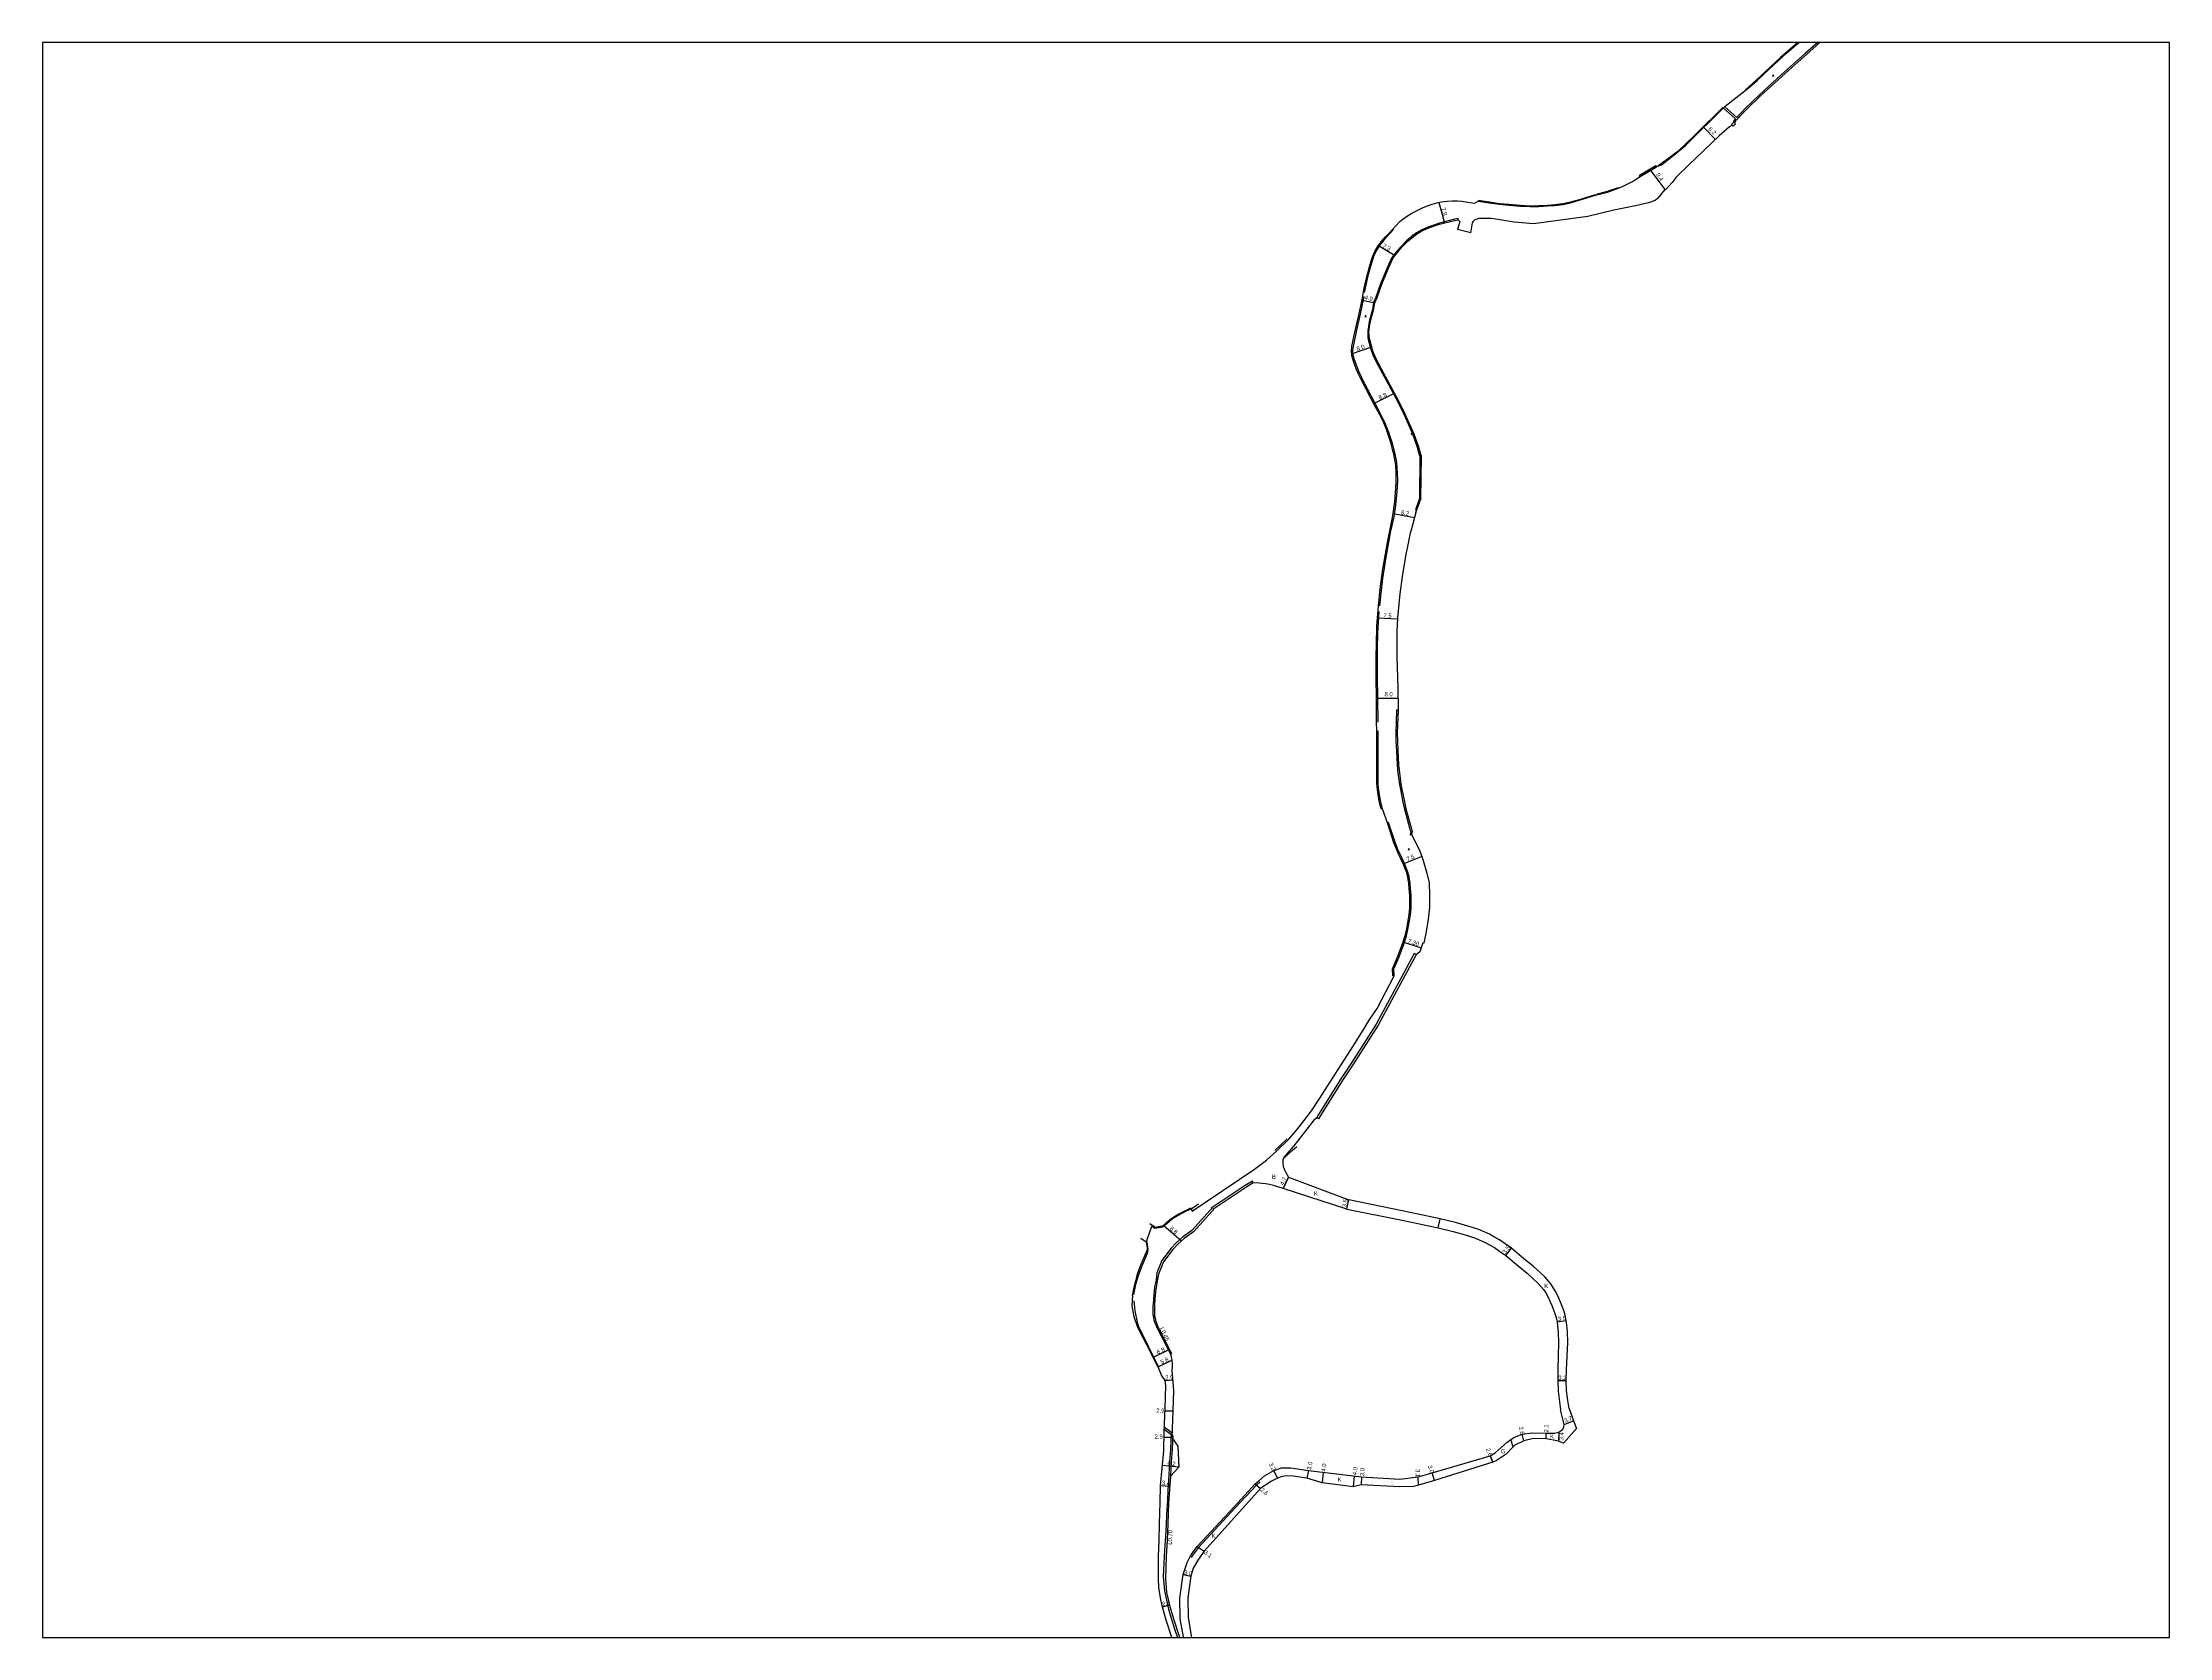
# Model space of a CAD drawing. Header units: metres. Extents: x 800 to 2400, y -90000 to -88800.
# Drawn here: x 800 to 1600, y -90000 to -89400 of the extents above; entities that cross this region are included whole.
import ezdxf

# ---------------------------------------------------------------- set-up
doc = ezdxf.new("R2010")
doc.units = ezdxf.units.M
doc.header["$LTSCALE"] = 2.5
for name, color, linetype in [('側溝・桝', 7, 'Continuous'), ('図郭', 7, 'Continuous'), ('幅員', 7, 'Continuous'), ('歩道・分離帯・安全施設', 7, 'Continuous'), ('舗装', 7, 'Continuous'), ('道路', 7, 'Continuous')]:
    doc.layers.add(name, color=color, linetype=linetype)
doc.styles.get("Standard").update_dxf_attribs({"font": ''})
doc.styles.add('YOKO_DECO', font='txt.shx', dxfattribs={"bigfont": 'extfont.shx'})
doc.styles.get('Standard').set_extended_font_data('@MS PGothic')

msp = doc.modelspace()

# ---------------------------------------------------------------- linework, layer by layer
at = {"layer": '側溝・桝', "flags": 128}
msp.add_lwpolyline([(1255.41, -89828.97), (1255.08, -89828.39)], dxfattribs=at)
at = {"layer": '側溝・桝', "ltscale": 0.5, "flags": 128}
for points in [[(1218.87, -89865.48), (1218.58, -89866.54), (1218.28, -89868.15), (1218.06, -89869.92), (1218.03, -89870.65), (1217.85, -89873.08), (1217.67, -89875.51), (1217.56, -89877.34), (1217.6, -89878.2), (1217.71, -89879.19), (1217.95, -89880.46), (1218.4, -89881.77), (1218.95, -89883.02), (1219.53, -89884.11), (1220.3, -89885.63), (1221.37, -89887.7), (1222.37, -89889.76), (1223.24, -89891.46), (1224.2, -89893.45)], [(1225.12, -89924.05), (1224.55, -89923.93), (1224.41, -89925.75), (1224.2, -89929.27), (1223.94, -89933.77), (1223.62, -89938.8), (1223.29, -89944.55), (1223.07, -89948.35), (1222.76, -89953.7), (1222.58, -89957.46), (1222.35, -89961.91), (1222.06, -89967.16), (1221.81, -89972.23), (1221.56, -89977.06), (1221.96, -89982.5), (1223.51, -89989.31), (1224.33, -89992.33), (1225.95, -89997.17), (1226.89, -90000)], [(1221.9, -89921.64), (1224.79, -89923.81)], [(1225.12, -89924.05), (1225.03, -89925.79), (1224.83, -89929.3), (1224.57, -89933.81), (1224.23, -89939.3)]]:
    msp.add_lwpolyline(points, dxfattribs=at)
at = {"layer": '側溝・桝', "ltscale": 0.5, "elevation": 7.6, "flags": 128}
msp.add_lwpolyline([(1221.94, -89920.71), (1224.82, -89922.86)], dxfattribs=at)
at = {"layer": '側溝・桝'}
for points in [[(1467.69, -89400, 0), (1466.88, -89400.74, 0), (1463.03, -89404.13, 0), (1459.77, -89406.97, 0), (1456.37, -89410, 0), (1451.12, -89414.75, 0), (1445.68, -89419.76, 0), (1440.46, -89424.76, 0), (1437.26, -89428.15, 0)], [(1436.13, -89429.99, 0), (1435.96, -89429.84, 0), (1436.8, -89428.69, 0), (1432.23, -89424.66, 0)], [(1432.73, -89424.16, 0), (1437.26, -89428.15, 0)], [(1332.52, -89466.65, 0), (1332.48, -89466.2, 0), (1331.1, -89466.48, 0), (1325.4, -89467.93, 0), (1321.38, -89469.27, 0), (1318.82, -89470.45, 0), (1316.77, -89471.64, 0), (1314.93, -89473.02, 0), (1314.51, -89473.33, 0), (1313.04, -89474.6, 0), (1310.86, -89476.8, 0), (1309.66, -89478.28, 0), (1307.51, -89480.93, 0), (1305.81, -89484.79, 0), (1303.26, -89490.76, 0), (1301.49, -89495.8, 0), (1300.66, -89497.78, 0), (1300.27, -89500.44, 0), (1299.16, -89504.48, 0), (1298.87, -89505.75, 0), (1298.68, -89506.92, 0), (1298.52, -89508.32, 0), (1298.44, -89509.22, 0), (1298.49, -89510.35, 0), (1298.54, -89511.08, 0), (1298.78, -89512.16, 0), (1299.35, -89514.5, 0), (1299.76, -89515.95, 0), (1300.06, -89516.77, 0), (1300.49, -89517.81, 0), (1302.19, -89521.24, 0), (1308.73, -89533.32, 0), (1311.37, -89538.39, 0), (1313.62, -89543.42, 0), (1315.18, -89546.99, 0)], [(1315.4, -89547.55, 0), (1316.94, -89551.85, 0), (1317.82, -89554.92, 0), (1318.04, -89555.55, 0), (1317.86, -89571.47, 0), (1316.48, -89575.45, 0), (1316.55, -89576.8, 0)], [(1309.84, -89651.13, 0), (1309.31, -89651.11, 0), (1309.01, -89659.76, 0), (1309.07, -89662.8, 0), (1309.22, -89666.57, 0), (1309.49, -89671.68, 0), (1309.8, -89674.86, 0), (1310.36, -89679.13, 0), (1310.71, -89681.06, 0), (1311.68, -89685.72, 0), (1312.29, -89688.39, 0), (1314.34, -89695.96, 0), (1314.6, -89696.97, 0), (1314.38, -89698.1, 0), (1314.92, -89697.97, 0)], [(1308.36, -89751.15, 0), (1308.21, -89748.51, 0), (1310.26, -89743.93, 0), (1311.99, -89739.23, 0), (1312.99, -89736.04, 0), (1313.59, -89733.63, 0), (1314.2, -89730.37, 0), (1314.51, -89728.09, 0), (1314.72, -89725.69, 0), (1314.79, -89723.12, 0), (1314.74, -89720.78, 0), (1314.58, -89718.3, 0), (1314.37, -89716.25, 0), (1314.02, -89713.9, 0), (1313.59, -89712.16, 0), (1312.34, -89709.07, 0), (1311.24, -89706.67, 0), (1310.38, -89704.88, 0), (1309.79, -89703.56, 0), (1308.73, -89700.85, 0), (1306.57, -89694.14, 0), (1306.31, -89693.36, 0), (1305.83, -89693.52, 0)], [(1316.63, -89743.14, 0), (1315.9, -89742.74, 0), (1311.94, -89750.21, 0), (1301.66, -89769.23, 0), (1292.07, -89784.16, 0), (1288.1, -89790.26, 0), (1285.25, -89794.91, 0), (1279.98, -89803.31, 0), (1279.28, -89804.44, 0)], [(1255.08, -89828.39, 0), (1252.37, -89829.97, 0), (1239.57, -89838.5, 0), (1239.77, -89838.68, 0), (1239.22, -89839.29, 0), (1232.28, -89846.92, 0), (1228.73, -89849.42, 0), (1226.45, -89851.55, 0), (1224.49, -89853.58, 0), (1221.04, -89858.23, 0), (1219.12, -89862.78, 0), (1218.87, -89865.48, 0)]]:
    msp.add_polyline3d(points, dxfattribs=at)
for points in [[(1436.13, -89429.99, 0), (1436.75, -89430.62, 0), (1435.87, -89431.48, 0), (1435.25, -89430.85, 0)], [(1406.84, -89446.4, 0), (1400.7, -89450.04, 0), (1400.9, -89450.38, 0), (1407.05, -89446.75, 0)], [(1315.89, -89547.36, 0), (1315.16, -89547.65, 0), (1314.94, -89547.08, 0), (1315.65, -89546.81, 0)]]:
    msp.add_polyline3d(points, close=True, dxfattribs=at)
at = {"layer": '図郭'}
msp.add_lwpolyline([(800, -90000), (1600, -90000), (1600, -89400), (800, -89400)], close=True, dxfattribs=at)
at = {"layer": '幅員'}
for points in [[(1424.82, -89431.94), (1429.29, -89436.42)], [(1404.5, -89447.81), (1410.25, -89455.27)], [(1325.15, -89460.19), (1327.35, -89467.86)], [(1302.44, -89476.36), (1308.75, -89480.12)], [(1296.31, -89496.89), (1301.16, -89497.87)], [(1292.37, -89517.1), (1299.93, -89514.51)], [(1300.71, -89535.84), (1308.54, -89531.91)], [(1307.99, -89577.14), (1316.03, -89578.69)], [(1302.15, -89616.38), (1309.66, -89616.78)], [(1301.74, -89646.59), (1309.79, -89646.66)], [(1311.72, -89708.93), (1318.73, -89706.15)], [(1311.61, -89738.36), (1318.58, -89740.54)], [(1266.65, -89831.05), (1268.67, -89826.81)], [(1290.62, -89838.82), (1291.32, -89835.39)], [(1221.74, -89844.97), (1228.44, -89850.77)], [(1324.88, -89845.87), (1325.66, -89842.46)], [(1350.34, -89856.34), (1352.46, -89853.55)], [(1369.67, -89881.31), (1373.12, -89880.73)], [(1369.9, -89903.29), (1373.1, -89903.37)], [(1222.19, -89914.71), (1225.11, -89914.76)], [(1372.36, -89919.83), (1375.79, -89918.45)], [(1357.1, -89926.08), (1356.58, -89923.54)], [(1365.51, -89925.29), (1365.55, -89923.2)], [(1370.35, -89922.77), (1370.16, -89926.16)], [(1345.49, -89934.06), (1344.53, -89931.65)], [(1256.15, -89942.26), (1258.12, -89943.96)], [(1264.54, -89940.01), (1263.1, -89937.15)], [(1276.14, -89937.19), (1275.56, -89940.13)], [(1281.73, -89937.87), (1281.25, -89941.84)], [(1293.4, -89939.3), (1292.91, -89943.27)], [(1296.12, -89939.63), (1295.94, -89942.63)], [(1317.54, -89942.73), (1317.44, -89939.63)], [(1323.6, -89940.93), (1322.63, -89938.09)], [(1234.35, -89965.79), (1236.87, -89967.59)], [(1229, -89976.37), (1231.95, -89976.93)]]:
    msp.add_lwpolyline(points, dxfattribs=at)
at = {"layer": '幅員', "flags": 128}
for points in [[(1223.84, -89891.71), (1217.71, -89894.68)], [(1219.62, -89898.19), (1224.81, -89895.69)], [(1222.21, -89903.32), (1225.1, -89903.09)], [(1224.75, -89924.78), (1221.83, -89924.73)], [(1227.37, -89935.91), (1221.23, -89935.35)], [(1220.54, -89942.79), (1223.98, -89943.03)], [(1223.84, -89987.88), (1221.3, -89988.58)]]:
    msp.add_lwpolyline(points, dxfattribs=at)
at = {"layer": '歩道・分離帯・安全施設', "ltscale": 0.5, "flags": 128}
msp.add_lwpolyline([(1210.44, -89873.33), (1210.82, -89877.09), (1211.78, -89881.43), (1212.1, -89882.82), (1213.62, -89885.83), (1215.87, -89890.38), (1218.29, -89895.19), (1219.65, -89897.98)], dxfattribs=at)
at = {"layer": '歩道・分離帯・安全施設'}
msp.add_lwpolyline([(1257.94, -89941.47), (1256.57, -89942.69), (1248.61, -89951.29), (1234.81, -89966.17), (1232.5, -89969.2), (1232.05, -89970.06)], dxfattribs=at)
for points in [[(1460.22, -89400, 178.54), (1453.75, -89405.57, 178.24), (1446.07, -89412.72, 177.95), (1440.45, -89417.87, 177.76)], [(1432.02, -89424.39, 177.32), (1422.02, -89434.33, 176.75), (1417.25, -89438.97, 176.54), (1414.66, -89441.22, 176.39), (1411.19, -89443.88, 176.17), (1407.65, -89446.33, 175.91)], [(1392.7, -89454.64, 175.27), (1388.53, -89456.07, 175.24), (1384.41, -89457.2, 175.22)], [(1384.05, -89457.29, 175.09), (1377.92, -89459.14, 175.13), (1374.65, -89460.05, 175.14), (1371.91, -89460.67, 175.17), (1368.7, -89461.06, 175.12), (1366, -89461.27, 175.06), (1362.73, -89461.46, 175.03), (1359.56, -89461.51, 175.03), (1355.92, -89461.32, 175.05), (1351.49, -89460.98, 175.09), (1347.97, -89460.66, 175.16), (1344.19, -89460.07, 175.21), (1339.95, -89459.47, 175.25)], [(1308.1, -89470.37, 175.71), (1304.48, -89474.35, 175.65), (1302.84, -89476.32, 175.62), (1301.81, -89477.97, 175.62), (1300.77, -89480.09, 175.61), (1300.19, -89481.71, 175.62), (1298.87, -89486.43, 175.63), (1298.22, -89488.87, 175.63), (1297.1, -89494.03, 175.66)], [(1296.93, -89495.59, 175.67), (1295.58, -89502.13, 175.72), (1294.37, -89507.63, 175.81), (1293.05, -89513.68, 175.8), (1292.74, -89515.68, 175.76), (1292.82, -89517.56, 175.81), (1293.31, -89519.25, 175.82), (1295.06, -89523.84, 175.75), (1296.06, -89525.99, 175.74), (1297.31, -89528.58, 175.71), (1302.01, -89537.32, 175.7), (1304.76, -89542.79, 175.7), (1306.26, -89546.55, 175.67), (1307.53, -89550.29, 175.68), (1308.5, -89554.22, 175.65), (1309.23, -89557.91, 175.69), (1309.44, -89559.94, 175.67), (1309.57, -89562.07, 175.71), (1309.61, -89564.36, 175.75), (1309.49, -89567.29, 175.79), (1309.26, -89570.12, 175.83), (1308.86, -89574.06, 175.89), (1308.26, -89578.38, 175.94), (1307.52, -89581.68, 175.97), (1307.07, -89583.83, 176), (1305.22, -89593.59, 176.08), (1304, -89601.59, 176.13), (1302.85, -89611.91, 176.24)], [(1302.68, -89614.06, 176.27), (1302.16, -89622.17, 176.31), (1302, -89628.2, 176.37), (1302.03, -89638.21, 176.48), (1302.23, -89655.68, 176.6)], [(1302.23, -89658.89, 176.6), (1302.19, -89675.01, 176.84), (1302.27, -89679.42, 176.92), (1302.69, -89683, 176.97), (1303.14, -89685.16, 177), (1303.87, -89688.17, 177)], [(1268.18, -89812.48, 179.61), (1263.54, -89816.76, 179.55)], [(1266.88, -89819.67, 179.67), (1270.07, -89816.77, 179.66), (1271.76, -89815.28, 179.66)], [(1234.77, -89837.05, 180.93), (1232.04, -89838.84, 180.94), (1230.17, -89839.67, 180.95), (1226.87, -89841.35, 180.97), (1225.05, -89842.49, 180.96), (1222.71, -89844.49, 180.96), (1221.81, -89845.13, 180.97)], [(1221.69, -89845.18, 181.31), (1218.52, -89845.75, 181.25), (1216.51, -89844.36, 181.19)], [(1215.74, -89854.59, 181.01), (1215.54, -89855.52, 181.02), (1213.29, -89860.6, 181.01), (1212.09, -89863.94, 181.06), (1211.11, -89867.22, 181.03), (1210.31, -89870.94, 181.06)], [(1213.06, -89849.75, 181.17), (1215.14, -89851.14, 181.26), (1215.65, -89854.3, 181.34)]]:
    msp.add_polyline3d(points, dxfattribs=at)
at = {"layer": '舗装'}
for points in [[(1268.67, -89826.81), (1266.65, -89831.05)], [(1353.15, -89928.32), (1352.32, -89925.49)], [(1344.53, -89931.65), (1345.49, -89934.06)]]:
    msp.add_lwpolyline(points, dxfattribs=at)
at = {"layer": '道路'}
for points in [[(1266.98, -89819.24), (1266.51, -89820.31), (1266.49, -89821.51), (1266.66, -89822.79), (1267, -89823.83), (1267.47, -89824.78), (1268.67, -89826.81), (1291.32, -89835.39)], [(1290.62, -89838.82), (1266.65, -89831.05), (1263.01, -89830), (1261.52, -89829.65), (1260.03, -89829.39), (1258.7, -89829.21), (1257.65, -89829.09), (1255.41, -89828.97)], [(1290.62, -89838.82), (1311.35, -89843.05), (1324.88, -89845.87), (1330.52, -89847.27), (1335.97, -89848.81), (1338.95, -89849.81), (1342.65, -89851.45), (1344.26, -89852.33), (1346.1, -89853.33), (1348.12, -89854.79), (1350.34, -89856.34), (1354.97, -89860.22), (1358.37, -89862.92), (1362.59, -89866.82), (1364.53, -89869.09), (1365.39, -89870.4), (1366.18, -89871.78), (1367.1, -89873.76), (1367.72, -89875.15), (1368.87, -89878.13), (1369.33, -89879.61), (1369.67, -89881.31), (1369.88, -89882.93), (1370.1, -89885.2), (1370.16, -89889.03)], [(1373.66, -89888.98), (1373.6, -89885), (1373.36, -89882.54), (1373.12, -89880.73), (1372.72, -89878.74), (1372.18, -89876.99), (1370.95, -89873.8), (1370.28, -89872.3), (1369.29, -89870.17), (1368.37, -89868.56), (1367.33, -89866.98), (1365.12, -89864.39), (1360.65, -89860.26), (1357.19, -89857.51), (1352.46, -89853.55), (1350.15, -89851.94), (1347.97, -89850.36), (1345.93, -89849.26), (1344.2, -89848.31), (1340.21, -89846.55), (1337, -89845.47), (1331.41, -89843.89), (1325.66, -89842.46), (1312.06, -89839.62), (1291.32, -89835.39)], [(1370.16, -89889.03), (1370.01, -89899.25), (1369.9, -89903.29), (1370.02, -89907.38), (1370.55, -89911.35), (1371, -89914.31)], [(1374.17, -89913.83), (1373.72, -89910.9), (1373.21, -89907.11), (1373.1, -89903.37), (1373.21, -89899.37), (1373.66, -89888.98)], [(1322.63, -89938.09), (1344.53, -89931.65), (1346.35, -89930.6), (1350.83, -89926.54), (1352.32, -89925.49), (1353.61, -89924.59), (1356.58, -89923.54), (1360.44, -89923), (1365.55, -89923.2), (1368.65, -89923.17), (1370.35, -89922.77), (1371.7, -89921.74), (1372.17, -89920.84), (1372.36, -89919.83), (1371, -89914.31)], [(1374.17, -89913.83), (1375.79, -89918.45), (1376.97, -89921.41)], [(1376.97, -89921.41), (1372.05, -89926.95), (1370.16, -89926.16), (1368.38, -89925.72), (1365.51, -89925.29), (1360.85, -89925.12), (1357.1, -89926.08), (1353.72, -89927.71), (1353.15, -89928.32), (1350.53, -89931.07)], [(1350.53, -89931.07), (1346.79, -89933.57), (1345.49, -89934.06), (1323.6, -89940.93)], [(1229.17, -90000), (1229.1, -89999.71), (1227.93, -89992.99), (1227.73, -89985.21), (1229, -89976.37), (1230.49, -89971.74), (1231.51, -89969.79), (1231.99, -89968.87), (1234.35, -89965.79), (1248.17, -89950.88), (1256.15, -89942.26), (1257.54, -89941.03), (1259.65, -89939.15), (1263.1, -89937.15), (1265.95, -89936.21), (1269.48, -89936.16), (1276.14, -89937.19)], [(1323.6, -89940.93), (1317.54, -89942.73), (1315.63, -89943.15), (1310.43, -89943.3), (1295.94, -89942.63), (1292.91, -89943.27), (1281.25, -89941.84), (1275.56, -89940.13), (1270.43, -89939.3), (1268.07, -89939.24), (1266.29, -89939.44), (1264.54, -89940.01), (1261.95, -89941.32), (1258.12, -89943.96), (1236.87, -89967.59), (1234.8, -89970.52), (1232.81, -89973.89), (1231.95, -89976.93), (1230.78, -89985.09), (1230.85, -89992.37), (1232.04, -89999.33), (1232.22, -90000)], [(1276.14, -89937.19), (1296.12, -89939.63), (1310.48, -89940.49), (1317.44, -89939.63), (1322.63, -89938.09)]]:
    msp.add_lwpolyline(points, dxfattribs=at)
at = {"layer": '道路', "ltscale": 0.5}
for points in [[(1224.74, -90000), (1224.74, -90000), (1222.63, -89993.44), (1221.16, -89988.07), (1220.52, -89985.03), (1219.91, -89981.24), (1219.71, -89977.94), (1219.79, -89969.41), (1219.95, -89963.63), (1220.12, -89957.07), (1220.37, -89949.25), (1220.54, -89942.79), (1221.73, -89929.85), (1221.87, -89922.34), (1222.23, -89913.78), (1222.46, -89905.17), (1222.21, -89903.32), (1220.87, -89901.35), (1220.73, -89900.9), (1220.42, -89900.11), (1219.62, -89898.19), (1219.46, -89898.25), (1217.32, -89893.88), (1216.93, -89893.09), (1213.97, -89887.31), (1212.02, -89883.39), (1210.54, -89879.4), (1209.87, -89875.18), (1210.08, -89871.4)], [(1219.36, -89865.15), (1218.95, -89867.46), (1218.58, -89869.96), (1218.38, -89872.65), (1218.25, -89874.93), (1218.18, -89876.84), (1218.2, -89877.99), (1218.28, -89878.95), (1218.45, -89879.94), (1218.75, -89881.11), (1219.41, -89882.77), (1220.4, -89884.87), (1223.84, -89891.71), (1224.65, -89893.25), (1224.2, -89893.45), (1224.81, -89895.69), (1224.92, -89896.92), (1224.87, -89898.12), (1224.8, -89899.64), (1224.88, -89901.03), (1225.06, -89902.62), (1225.17, -89904.01), (1225.29, -89905.54), (1225.38, -89907.07), (1225.11, -89914.76), (1224.75, -89924.78), (1227.03, -89928.09), (1227.37, -89935.91), (1224.23, -89939.3), (1223.53, -89949.48), (1223.21, -89957.27), (1222.96, -89963.58), (1222.68, -89969.41), (1222.33, -89977.76), (1222.79, -89983.12), (1223.12, -89984.63), (1223.84, -89987.88), (1225.24, -89992.64), (1227.67, -89999.92), (1227.7, -90000)]]:
    msp.add_lwpolyline(points, dxfattribs=at)
at = {"layer": '道路'}
for points in [[(1468.52, -89400, 178.13), (1467.29, -89401.13, 178.01), (1463.43, -89404.52, 177.73), (1460.17, -89407.35, 177.56), (1456.78, -89410.39, 177.39), (1451.53, -89415.14, 177.25), (1446.09, -89420.15, 177), (1440.87, -89425.15, 176.84), (1436.91, -89429.34, 176.56), (1436.37, -89430.23, 176.45), (1436.75, -89430.62, 176.45), (1435.87, -89431.48, 176.45), (1435.51, -89431.11, 176.45), (1435.37, -89431.22, 176.46), (1434.51, -89431.67, 176.44), (1430.59, -89435.15, 176.25), (1419.27, -89446.02, 175.61), (1414.5, -89450.61, 175.44), (1412.99, -89452.61, 175.37), (1410.45, -89455.44, 175.25), (1410.25, -89455.27, 175.24), (1407.45, -89458.73, 175.1), (1406.62, -89459.39, 175.09), (1404.05, -89460.34, 175.09), (1399.15, -89461.38, 174.87), (1391.04, -89463.12, 174.74), (1381.22, -89465.48, 174.47), (1360.82, -89468.24, 174.4), (1353.56, -89467.61, 174.41), (1345.06, -89466.2, 174.47), (1340.17, -89466.15, 174.32)], [(1355.91, -89461.51, 174.32), (1359.56, -89461.71, 174.33), (1362.74, -89461.66, 174.34), (1366.02, -89461.46, 174.35), (1368.72, -89461.26, 174.36), (1371.94, -89460.87, 174.37), (1374.7, -89460.25, 174.38), (1377.98, -89459.33, 174.39), (1384.11, -89457.48, 174.41), (1388.59, -89456.26, 174.45), (1392.76, -89454.83, 174.49), (1394.48, -89454.08, 174.51), (1396.31, -89453.17, 174.55), (1397.97, -89452.26, 174.58), (1399.58, -89451.25, 174.51), (1400.9, -89450.38, 174.46), (1400.7, -89450.04, 174.49), (1406.84, -89446.4, 175.05), (1407.05, -89446.75, 175.06), (1408.25, -89446.3, 175.16), (1409, -89446.02, 175.19), (1413.11, -89442.77, 175.46), (1417.95, -89438.71, 175.74), (1432.9, -89423.99, 176.55), (1442.01, -89416.81, 176.83), (1444.87, -89414.26, 176.94), (1449.44, -89410.04, 177.12), (1456.09, -89403.82, 177.4), (1460.59, -89400, 177.65)], [(1306.25, -89471.96, 174.82), (1310.57, -89467.32, 174.83), (1311.19, -89466.8, 174.81), (1313.01, -89465.49, 174.74), (1315.03, -89464.22, 174.66), (1317.27, -89463.02, 174.64), (1319.3, -89462.09, 174.62), (1320.93, -89461.45, 174.6), (1322.66, -89460.86, 174.6), (1324.42, -89460.36, 174.6), (1326.17, -89459.96, 174.59), (1328.35, -89459.63, 174.59), (1330.39, -89459.5, 174.57), (1332.19, -89459.54, 174.55), (1333.9, -89459.68, 174.51), (1336.07, -89460.01, 174.49), (1338.62, -89460.41, 174.46), (1339.93, -89459.67, 174.45), (1344.16, -89460.26, 174.44), (1347.95, -89460.86, 174.42), (1351.48, -89461.18, 174.38), (1355.91, -89461.51, 174.32)], [(1217.29, -89845.27, 180.1), (1218.42, -89846.04, 180.12), (1221.37, -89845.53, 180.17), (1221.87, -89844.77, 180.16), (1222.96, -89843.64, 180.15), (1224.1, -89842.71, 180.16), (1225.46, -89841.71, 180.15), (1227.43, -89840.58, 180.15), (1229.64, -89839.47, 180.17), (1231.86, -89838.38, 180.1), (1232.36, -89839.58, 180.11), (1255.9, -89823.85, 179.5), (1260.37, -89820.44, 179.27), (1264.31, -89816.96, 179.16), (1268.76, -89812.55, 179.04), (1271.81, -89809.04, 178.88), (1274.36, -89805.65, 178.82), (1277.25, -89801.83, 178.81), (1280.42, -89797.1, 178.75), (1286.19, -89788.08, 178.6), (1292.98, -89777.5, 178.37), (1297.09, -89770.94, 178.22), (1298.94, -89767.78, 178.24), (1301.97, -89763.35, 178.12), (1308.36, -89751.15, 177.79), (1307.86, -89751.14, 177.81), (1307.71, -89748.42, 177.71), (1309.8, -89743.74, 177.57), (1311.52, -89739.07, 177.37), (1312.51, -89735.89, 177.25), (1313.1, -89733.53, 177.2), (1313.71, -89730.29, 177.03), (1314.02, -89728.03, 176.91), (1314.22, -89725.67, 176.74), (1314.29, -89723.12, 176.61), (1314.24, -89720.8, 176.5), (1314.09, -89718.34, 176.43), (1313.87, -89716.32, 176.35), (1313.53, -89714, 176.32), (1313.11, -89712.32, 176.29), (1311.88, -89709.26, 176.18), (1310.79, -89706.89, 176.13), (1309.93, -89705.09, 176.04), (1309.33, -89703.76, 176.07), (1308.26, -89701.01, 176.08), (1306.1, -89694.3, 176.05), (1304.04, -89688.24, 176.16), (1303.5, -89688.31, 176.18), (1302.88, -89685.94, 176.18), (1302.47, -89683.71, 176.19), (1302.08, -89681.1, 176.14), (1301.88, -89678.6, 176.09), (1301.86, -89667.29, 175.91), (1301.85, -89661.42, 175.84), (1301.84, -89658.93, 175.82), (1301.76, -89655.65, 175.78), (1301.75, -89648.29, 175.74), (1301.65, -89637.38, 175.65), (1301.65, -89630.86, 175.6), (1301.7, -89626.41, 175.55), (1301.92, -89619.47, 175.48), (1302.48, -89612.08, 175.47), (1303.16, -89605.48, 175.37), (1304.07, -89598.09, 175.25), (1305.86, -89588.04, 175.24), (1307.75, -89578.67, 175.12), (1308.12, -89576.31, 175.11), (1308.63, -89572.68, 175.05), (1308.87, -89569.42, 174.97), (1309.09, -89565.67, 174.94), (1309.2, -89562.03, 174.86), (1308.98, -89559.05, 174.79), (1308.64, -89556.83, 174.81), (1308.24, -89554.86, 174.82), (1307.82, -89553.11, 174.81), (1307.37, -89551.28, 174.82), (1306.81, -89549.37, 174.87), (1306.18, -89547.46, 174.88), (1305.49, -89545.62, 174.82), (1304.48, -89543.07, 174.9), (1303.41, -89540.71, 174.93), (1301.26, -89536.86, 174.87), (1297.85, -89530.45, 174.89), (1295.9, -89526.5, 174.97), (1294.89, -89524.46, 174.97), (1294.11, -89522.72, 174.97), (1293.5, -89521.03, 175), (1293.13, -89519.88, 174.99), (1292.74, -89518.75, 175.01), (1292.41, -89517.57, 175.01), (1292.28, -89516.11, 174.98), (1292.52, -89514.3, 174.99), (1293.01, -89511.84, 174.99), (1294.13, -89506.88, 174.94), (1295.05, -89502.57, 174.91), (1296.24, -89497.35, 174.85), (1297.07, -89492.38, 174.82), (1297.82, -89489.09, 174.87), (1299.12, -89484.33, 174.81), (1299.88, -89481.77, 174.78), (1300.4, -89480.35, 174.8), (1301.09, -89478.62, 174.79), (1302.39, -89476.44, 174.78), (1303.58, -89474.79, 174.78), (1305.14, -89473.15, 174.82), (1306.25, -89471.96, 174.82)], [(1316.55, -89576.8, 175.17), (1318.44, -89571.66, 175.26), (1318.62, -89555.56, 175.35), (1318.4, -89554.93, 175.33), (1317.52, -89551.86, 175.27), (1315.89, -89547.36, 175.18), (1314.2, -89543.43, 175.1), (1311.95, -89538.39, 175.01), (1309.31, -89533.33, 174.96), (1302.77, -89521.24, 174.95), (1301.07, -89517.82, 174.92), (1300.65, -89516.77, 174.89), (1300.34, -89515.96, 174.9), (1299.93, -89514.51, 174.89), (1299.36, -89512.17, 174.85), (1299.01, -89510.88, 174.85), (1298.97, -89510.16, 174.84), (1298.91, -89509.02, 174.84), (1299, -89508.13, 174.84), (1299.15, -89506.72, 174.85), (1299.35, -89505.56, 174.86), (1299.64, -89504.28, 174.87), (1300.75, -89500.24, 174.89), (1301.16, -89497.87, 175.05), (1301.99, -89495.89, 175.09), (1303.76, -89490.85, 175.02), (1306.31, -89484.88, 174.88), (1308.01, -89481.03, 174.84), (1310.17, -89478.37, 174.75), (1311.36, -89476.9, 174.8), (1313.54, -89474.69, 174.82), (1315.01, -89473.43, 174.81), (1316.8, -89472.09, 174.83), (1318.85, -89470.9, 174.81), (1321.41, -89469.72, 174.77), (1325.43, -89468.38, 174.72), (1331.13, -89466.93, 174.64), (1332.52, -89466.65, 174.35)], [(1332.52, -89466.65, 174.35), (1333.07, -89467.32, 174.52), (1332.27, -89470.32, 174.95)], [(1337.23, -89471.62, 175.19), (1332.27, -89470.32, 174.95)], [(1337.23, -89471.62, 175.19), (1337.9, -89467.79, 174.63), (1338.28, -89467.24, 174.53), (1338.86, -89466.58, 174.47), (1340.17, -89466.15, 174.32)], [(1316.55, -89576.8, 175.17), (1314.88, -89582.92, 175.18), (1314.3, -89585.1, 175.19), (1313.75, -89587.71, 175.21), (1312.65, -89593.25, 175.28), (1311.41, -89600.93, 175.38), (1310.56, -89607.45, 175.44), (1310.12, -89611.26, 175.48), (1309.68, -89616.38, 175.53), (1309.39, -89621.58, 175.6), (1309.36, -89627.9, 175.61), (1309.43, -89630.93, 175.64), (1309.73, -89642.82, 175.67), (1309.85, -89651, 175.72), (1309.55, -89659.63, 175.78), (1309.6, -89662.67, 175.82), (1309.76, -89666.44, 175.86), (1310.02, -89671.55, 175.89), (1310.34, -89674.73, 175.91), (1310.9, -89679, 175.91), (1311.24, -89680.93, 175.92), (1312.22, -89685.59, 175.93), (1312.83, -89688.26, 175.97), (1314.87, -89695.83, 176.07), (1315.14, -89696.84, 176.11), (1314.92, -89697.97, 176.21), (1317.73, -89703.61, 176.22), (1318.78, -89706.26, 176.34), (1319.34, -89707.77, 176.35), (1320.7, -89712.49, 176.55), (1321.52, -89716.11, 176.55), (1321.64, -89720.77, 176.84), (1321.66, -89725.3, 176.94), (1321.16, -89729.78, 177.1), (1320.43, -89734.4, 177.21), (1319.53, -89738.8, 177.35), (1319.18, -89738.71, 177.31), (1318.05, -89742.01, 177.46), (1316.63, -89743.14, 177.37)], [(1316.63, -89743.14, 177.37), (1312.68, -89750.61, 177.63), (1302.39, -89769.62, 178.19), (1292.8, -89784.55, 178.41), (1288.83, -89790.65, 178.61), (1285.98, -89795.3, 178.76), (1280.71, -89803.7, 178.91), (1279.98, -89804.88, 178.95), (1279.28, -89804.44, 179.05), (1279.12, -89804.66, 179.05), (1278.21, -89805.36, 179), (1272.02, -89813.32, 179.12), (1270.6, -89815.11, 179.16), (1266.98, -89819.24, 0)], [(1255.41, -89828.97, 0), (1252.99, -89830.46, 179.74), (1240.19, -89839, 180.1), (1240.39, -89839.18, 180.17), (1239.83, -89839.79, 180.18), (1232.9, -89847.41, 180.33), (1229.35, -89849.91, 180.34), (1227.06, -89852.04, 180.34), (1225.1, -89854.08, 180.36), (1221.66, -89858.72, 180.45), (1219.74, -89863.27, 180.38), (1219.36, -89865.15, 180.22)], [(1215.32, -89850.67, 180.11), (1217.29, -89845.27, 180.1)], [(1209.94, -89871.49, 180.27), (1210.43, -89868.8, 180.26), (1211.05, -89866.24, 180.2), (1211.54, -89864.73, 180.22), (1211.45, -89864.7, 180.22), (1211.74, -89863.73, 180.26), (1212.75, -89860.88, 180.23), (1214.02, -89857.75, 180.21), (1215.42, -89854.65, 180.19), (1215.42, -89854.57, 180.21), (1215.87, -89853.91, 180.2), (1215.32, -89850.67, 180.11)]]:
    msp.add_polyline3d(points, dxfattribs=at)

# ---------------------------------------------------------------- texts
at = {"layer": '側溝・桝'}
for s, rotation, p in [('L0.45', 295.31159, (1220.14, -89883.75)), ('L0.70', 87.2575, (1224.74, -89965.13))]:
    msp.add_text(s, height=1.6, rotation=rotation, dxfattribs=at).set_placement(p)
at = {"layer": '幅員'}
for s, rotation, p in [('6.2', 315, (1426.38, -89432.7)), ('9.4', 303.19795, (1406.76, -89449.69)), ('7.9', 286.05516, (1326.03, -89462.34)), ('7.3', 329.22069, (1303.82, -89476.89)), ('4.9', 345.44501, (1297.13, -89496.54)), ('8.0', 18.85399, (1294.56, -89516.06)), ('8.8', 26.59921, (1303.03, -89534.4)), ('8.2', 349.07348, (1310.83, -89577.43)), ('7.5', 356.96553, (1304.33, -89616.25)), ('8.0', 359.40375, (1304.74, -89645.92)), ('7.5', 21.6339, (1313.34, -89708.02)), ('7.30', 342.63989, (1313.39, -89738.66)), ('4.7', 64.55174, (1266.72, -89830.04)), ('3.5', 78.46211, (1290.31, -89838.28)), ('8.8', 319.10935, (1223.79, -89846.41)), ('3.5', 52.60687, (1350.21, -89855.83)), ('3.5', 9.4677, (1370.09, -89880.98)), ('6.8', 25.85727, (1219.51, -89893.53)), ('5.8', 25.73194, (1220.94, -89897.28)), ('2.9', 4.60669, (1222.36, -89903.06)), ('3.2', 358.5691, (1370.11, -89903.07)), ('2.9', 359.0588, (1218.9, -89915.44)), ('3.7', 21.90652, (1372.71, -89919.26)), ('2.9', 358.97306, (1218.27, -89925.16)), ('2.6', 281.62982, (1355.26, -89920.84)), ('2.1', 88.80803, (1366.33, -89922.92)), ('3.4', 86.88093, (1372, -89925.92)), ('6.2', 354.75025, (1223.05, -89935.26)), ('3.2', 296.78123, (1261.2, -89934.75)), ('3.0', 78.83241, (1277.06, -89937.07)), ('4.0', 83.02068, (1282.5, -89937.69)), ('3.0', 288.92413, (1320.98, -89935.49)), ('2.6', 291.83825, (1342.85, -89929.15)), ('3.4', 356.08332, (1220.98, -89942.57)), ('2.6', 319.2675, (1257.89, -89944.67)), ('4.0', 83.0349, (1294.27, -89939.06)), ('3.0', 86.6941, (1297.11, -89939.39)), ('3.1', 271.73794, (1316.44, -89936.68)), ('3.1', 324.54765, (1236.66, -89968.36)), ('3.0', 349.26309, (1229.25, -89976.27)), ('2.6', 15.38248, (1221.27, -89988.33))]:
    msp.add_text(s, height=1.6, rotation=rotation, dxfattribs=at).set_placement(p)
at = {"layer": '舗装', "style": 'YOKO_DECO'}
for p in [(1450.68, -89412.75, 177.19), (1297.35, -89503.31, 174.8), (1313.67, -89703.81, 175.94)]:
    msp.add_text('A', height=0.75, dxfattribs=at).set_placement(p)
at = {"layer": '舗装'}
for s, p in [('B', (1262.41, -89827.5)), ('K', (1278.23, -89833.75)), ('K', (1364.84, -89868.54)), ('K', (1367.01, -89925.18)), ('G', (1348.5, -89930.73)), ('K', (1287.12, -89941.37)), ('K', (1239.68, -89962.59))]:
    msp.add_text(s, height=1.6, dxfattribs=at).set_placement(p)

doc.saveas('drawing.dxf')
